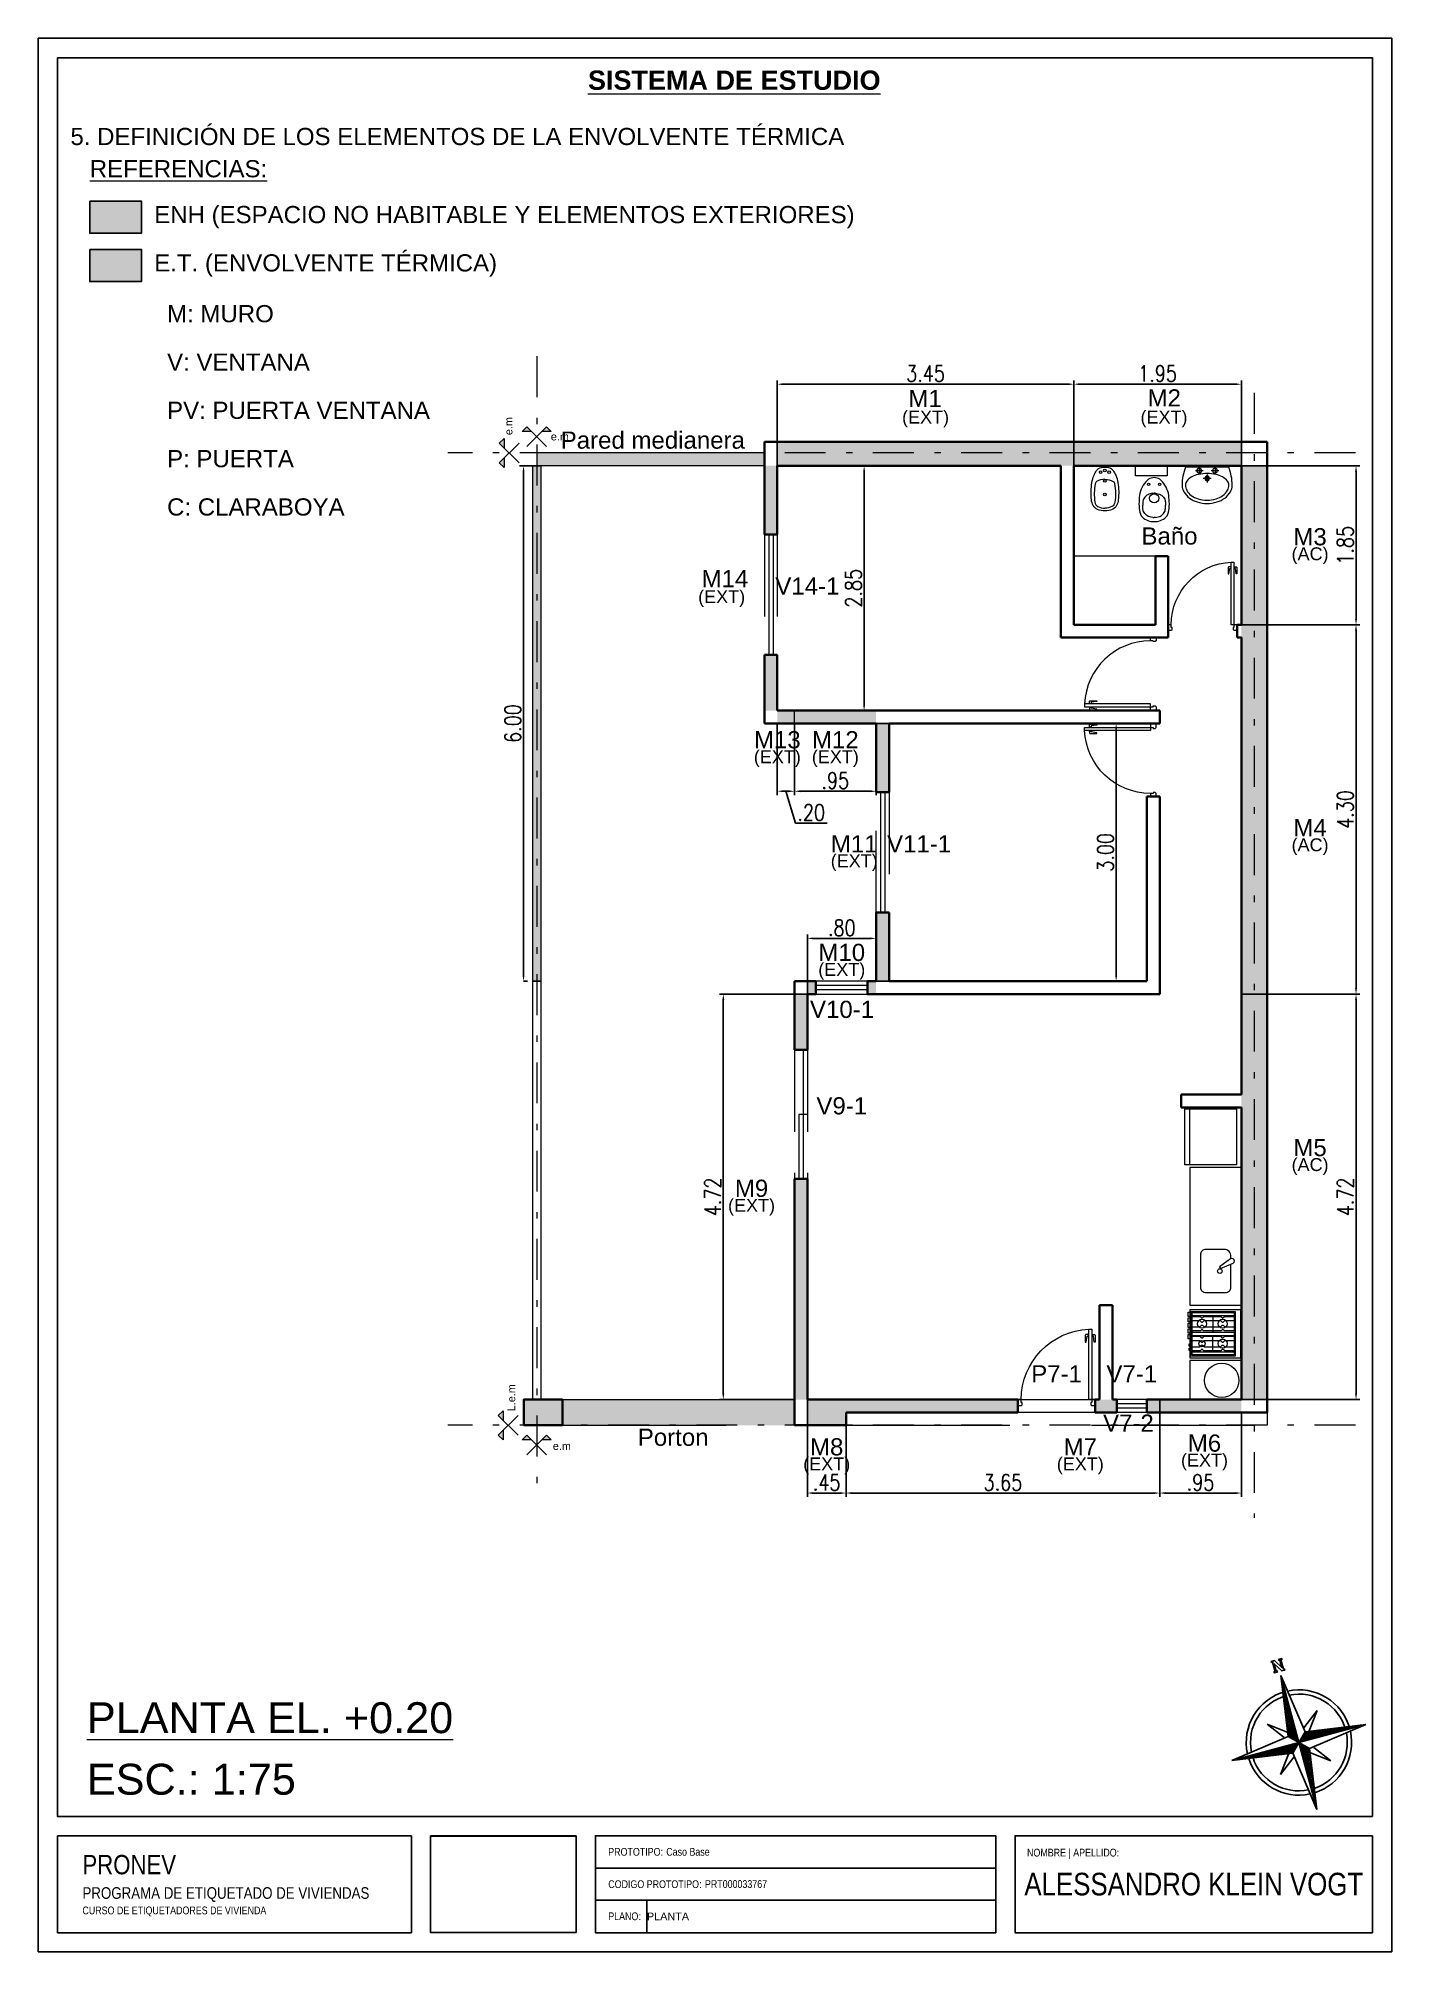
# Model space of a CAD drawing. Header units: millimetres. Extents: x 2761 to 3221, y 1635 to 1962.
# Drawn here: x 2967.78 to 2988.78, y 1862.17 to 1891.87 of the extents above; entities that cross this region are included whole.
import ezdxf
from ezdxf.enums import TextEntityAlignment as Align

# ---------------------------------------------------------------- set-up
doc = ezdxf.new("R2010")
doc.units = ezdxf.units.MM
for name, pattern in [('DASHDOT', [25.4, 12.7, -6.35, 0, -6.35]), ('DASHED', [19.05, 12.7, -6.35]), ('DASHED2', [9.525, 6.35, -3.175])]:
    doc.linetypes.add(name, pattern=pattern)
doc.layers.get('Defpoints').update_dxf_attribs({"lineweight": 5})
for name, color, linetype, lineweight in [('Aberturas', 239, 'Continuous', 18), ('Artefacctos', 249, 'Continuous', 20), ('Cotas', 8, 'Continuous', 15), ('Detalles', 3, 'Continuous', 15), ('Ejes', 3, 'DASHDOT', 13), ('Muros', 6, 'Continuous', 50), ('Muros de la envolvente térmica', 5, 'Continuous', 15), ('Proyecciones', 249, 'DASHED', 0), ('Textos', 3, 'Continuous', 9)]:
    doc.layers.add(name, color=color, linetype=linetype, lineweight=lineweight)
doc.layers.add('Espacios No Habitables', color=7, linetype='Continuous', lineweight=15, true_color=0xb4a7d6)
doc.layers.add('No View', color=70, linetype='Continuous', plot=False)
doc.styles.add('cotas', font='romans.shx', dxfattribs={"width": 0.8})
doc.styles.add('ROMANS', font='romans', dxfattribs={"width": 0.8})
doc.styles.get("Standard").update_dxf_attribs({"font": 'arial.ttf'})
doc.dimstyles.new('Esc 1-75', dxfattribs={"dimtxt": 0.25, "dimasz": 0.09, "dimexe": 0.06, "dimexo": 0, "dimgap": 0.04, "dimtad": 1, "dimlfac": 0.75, "dimzin": 4, "dimdsep": 46, "dimtxsty": 'cotas', "dimcen": 2.5, "dimclrd": 7, "dimclre": 7, "dimclrt": 256, "dimaunit": 1, "dimadec": 0, "dimazin": 0, "dimtfac": 1, "dimtmove": 1, "dimatfit": 3, "dimfxl": 0.06, "dimarcsym": 0})
picture_1 = doc.add_image_def('image1.png', size_in_pixel=(356, 237))

msp = doc.modelspace()

# ---------------------------------------------------------------- texts
at = {"lineweight": 0, "insert": (2977.227, 1862.72), "char_height": 0.1202, "attachment_point": 4, "line_spacing_factor": 0.999934}
msp.add_mtext('{\\C7;PLANTA}', dxfattribs=at)
at = {"layer": 'Textos', "color": 7, "lineweight": 20}
for s, height, p in [('M1', 0.2667, (2981.542, 1886.147)), ('M2', 0.2667, (2985.254, 1886.156)), ('(EXT)', 0.2, (2981.55, 1885.892)), ('(EXT)', 0.2, (2985.25, 1885.892)), ('Pared medianera', 0.26666, (2977.318, 1885.501)), ('M3', 0.2667, (2987.516, 1884.001)), ('(AC)', 0.2, (2987.516, 1883.77)), ('M14', 0.2667, (2978.437, 1883.35)), ('(EXT)', 0.2, (2978.386, 1883.104)), ('V14-1', 0.2667, (2979.716, 1883.235)), ('M13', 0.2667, (2979.25, 1880.85)), ('M12', 0.2667, (2980.15, 1880.85)), ('(EXT)', 0.2, (2979.25, 1880.619)), ('(EXT)', 0.2, (2980.15, 1880.619)), ('M4', 0.2667, (2987.516, 1879.484)), ('M11', 0.2667, (2980.443, 1879.235)), ('V11-1', 0.2667, (2981.45, 1879.235)), ('(AC)', 0.2, (2987.516, 1879.253)), ('(EXT)', 0.2, (2980.443, 1879.004)), ('M10', 0.2667, (2980.25, 1877.549)), ('(EXT)', 0.2, (2980.25, 1877.318)), ('V10-1', 0.2667, (2980.254, 1876.665)), ('V9-1', 0.2667, (2980.25, 1875.168)), ('M5', 0.2667, (2987.516, 1874.52)), ('(AC)', 0.2, (2987.516, 1874.289)), ('M9', 0.2667, (2978.85, 1873.888)), ('(EXT)', 0.2, (2978.85, 1873.657)), ('P7-1', 0.2667, (2983.583, 1871.008)), ('V7-1', 0.2667, (2984.75, 1871.008)), ('V7-2', 0.2667, (2984.698, 1870.243)), ('Porton', 0.2667, (2977.634, 1870.024)), ('M8', 0.2667, (2980.016, 1869.875)), ('M7', 0.2667, (2983.951, 1869.875)), ('(EXT)', 0.2, (2985.878, 1869.702)), ('M6', 0.2667, (2985.878, 1869.933)), ('(EXT)', 0.2, (2980.016, 1869.644)), ('(EXT)', 0.2, (2983.951, 1869.644))]:
    msp.add_text(s, height=height, dxfattribs=at).set_placement(p, align=Align.CENTER)
at = {"layer": 'Textos', "color": 9, "true_color": 0xc7c8ca}
for s, p in [('e.m', (2975.14, 1885.712)), ('L.e.m', (2975.183, 1870.561))]:
    msp.add_text(s, height=0.12, rotation=90, dxfattribs=at).set_placement(p)
for p in [(2975.736, 1885.629), (2975.767, 1869.961)]:
    msp.add_text('e.m', height=0.12, dxfattribs=at).set_placement(p)
at = {"layer": 'Textos', "color": 7, "lineweight": 20}
msp.add_text('Baño', height=0.2667, dxfattribs=at).set_placement((2984.9, 1884.013))
at = {"layer": 'Textos', "color": 7}
for s, insert, char_height, width, attachment_point in [('{\\fArial|b1|i0|c0|p34;\\LSISTEMA DE ESTUDIO}', (2978.582, 1891.219), 0.3, 13.77599, 5), ('5. DEFINICIÓN DE LOS ELEMENTOS DE LA ENVOLVENTE TÉRMICA', (2968.282, 1890.345), 0.2667, 13.77599, 4), ('{\\LREFERENCIAS:}', (2968.582, 1889.845), 0.2667, 13.77599, 4), ('ENH (ESPACIO NO HABITABLE Y ELEMENTOS EXTERIORES)', (2969.582, 1889.095), 0.2667, 13.77599, 4), ('E.T. (ENVOLVENTE TÉRMICA)', (2969.582, 1888.345), 0.2667, 13.77599, 4), ('M: MURO', (2969.782, 1887.595), 0.2667, 13.77599, 4), ('V: VENTANA', (2969.782, 1886.845), 0.2667, 13.77599, 4), ('PV: PUERTA VENTANA', (2969.782, 1886.095), 0.2667, 13.77599, 4), ('P: PUERTA', (2969.782, 1885.345), 0.2667, 13.77599, 4), ('C: CLARABOYA', (2969.782, 1884.595), 0.2667, 13.77599, 4), ('{\\LPLANTA EL. +0.20}', (2968.537, 1866.044), 0.48, 9.84104, 1), ('ESC.: 1:75', (2968.537, 1865.089), 0.48, 9.84104, 1)]:
    msp.add_mtext(s, dxfattribs=dict(at, insert=insert, char_height=char_height, width=width, attachment_point=attachment_point))

# ---------------------------------------------------------------- blocks, each defined once
blk = doc.blocks.new('Rotulo-PRONEV')
at = {"ltscale": 4}
for p, q in [((14.857, 1.299), (8.644, 1.299)), ((14.857, 0.801), (8.644, 0.801))]:
    blk.add_line(p, q, dxfattribs=at)
for points in [[(20.701, 2.099), (0.299, 2.099), (0.299, 29.398), (20.701, 29.398)], [(0.299, 1.797), (5.789, 1.797), (5.789, 0.294), (0.299, 0.294)], [(14.857, 0.296), (8.644, 0.296), (8.644, 1.8), (14.857, 1.8)], [(20.701, 1.8), (15.156, 1.8), (15.156, 0.296), (20.701, 0.296)]]:
    blk.add_lwpolyline(points, close=True, dxfattribs=at)
at = {"layer": 'No View'}
blk.add_line((9.444, 0.801), (9.444, 0.296), dxfattribs=at)
for points in [[(0, 0), (21, 0), (21, 29.7), (0, 29.7)], [(6.088, 1.793), (8.345, 1.793), (8.345, 0.298), (6.088, 0.298)]]:
    blk.add_lwpolyline(points, close=True, dxfattribs=at)
at = {"lineweight": 0, "insert": (0.685, 1.503), "char_height": 0.1803, "width": 5.63699, "attachment_point": 1, "line_spacing_factor": 0.999934}
blk.add_mtext('{\\fArial Narrow|b0|i0|c0|p34;\\H1.66667x;PRONEV\\P\\H0.6x;PROGRAMA DE ETIQUETADO DE VIVIENDAS \\P\\H0.66667x;CURSO DE ETIQUETADORES DE VIVIENDA}', dxfattribs=at)
at = {"lineweight": 0, "line_spacing_factor": 0.999934}
for s, insert, char_height, attachment_point in [('{\\fArial Narrow|b0|i0|c0|p34;PROTOTIPO:}', (8.844, 1.55), 0.1202, 4), ('{\\fArial Narrow|b0|i0|c0|p34;Caso Base}', (9.744, 1.55), 0.1202, 4), ('{\\fArial Narrow|b0|i0|c0|p34;NOMBRE | APELLIDO:}', (15.342, 1.599), 0.1202, 1), ('{\\fArial Narrow|b0|i0|c0|p34;ALESSANDRO KLEIN VOGT}', (17.929, 1.048), 0.35, 5), ('{\\fArial Narrow|b0|i0|c0|p34;CODIGO PROTOTIPO}:', (8.844, 1.048), 0.1202, 4), ('{\\fArial Narrow|b0|i0|c0|p34;PRT000033767}', (10.344, 1.05), 0.1202, 4), ('{\\fArial Narrow|b0|i0|c0|p34;PLANO}:', (8.844, 0.55), 0.1202, 4)]:
    blk.add_mtext(s, dxfattribs=dict(at, insert=insert, char_height=char_height, attachment_point=attachment_point))
image = blk.add_image(picture_1, insert=(6.088, 0.298), size_in_units=(2.257, 1.502))
image.dxf.flags = 7
blk = doc.blocks.new('*X5')
at = {"color": 0, "linetype": 'ByBlock'}
for p, q in [((-217.53, 160.5), (-217.53, 160.5)), ((-217.52, 160.498), (-217.52, 160.5)), ((-217.51, 160.497), (-217.51, 160.5)), ((-217.5, 160.496), (-217.5, 160.5)), ((-217.49, 160.494), (-217.49, 160.5)), ((-217.48, 160.493), (-217.48, 160.5)), ((-217.47, 160.491), (-217.47, 160.5)), ((-217.46, 160.49), (-217.46, 160.5)), ((-217.45, 160.488), (-217.45, 160.5)), ((-217.44, 160.487), (-217.44, 160.5)), ((-217.43, 160.486), (-217.43, 160.5)), ((-217.42, 160.484), (-217.42, 160.5)), ((-217.41, 160.483), (-217.41, 160.5)), ((-217.4, 160.481), (-217.4, 160.5)), ((-217.39, 160.48), (-217.39, 160.5)), ((-217.38, 160.478), (-217.38, 160.5)), ((-217.37, 160.477), (-217.37, 160.5)), ((-217.36, 160.476), (-217.36, 160.5)), ((-217.35, 160.474), (-217.35, 160.5)), ((-217.34, 160.473), (-217.34, 160.5)), ((-217.33, 160.471), (-217.33, 160.5)), ((-217.32, 160.47), (-217.32, 160.5)), ((-217.31, 160.468), (-217.31, 160.5)), ((-217.3, 160.467), (-217.3, 160.5)), ((-217.29, 160.466), (-217.29, 160.5)), ((-217.28, 160.464), (-217.28, 160.5)), ((-217.27, 160.463), (-217.27, 160.5)), ((-217.26, 160.461), (-217.26, 160.5)), ((-217.25, 160.46), (-217.25, 160.5)), ((-217.24, 160.458), (-217.24, 160.5)), ((-217.23, 160.457), (-217.23, 160.5)), ((-217.22, 160.456), (-217.22, 160.5)), ((-217.21, 160.454), (-217.21, 160.5)), ((-217.2, 160.453), (-217.2, 160.5)), ((-217.19, 160.451), (-217.19, 160.5)), ((-217.18, 160.45), (-217.18, 160.5)), ((-217.17, 160.448), (-217.17, 160.5)), ((-217.16, 160.447), (-217.16, 160.5)), ((-217.15, 160.446), (-217.15, 160.5)), ((-217.14, 160.444), (-217.14, 160.5)), ((-217.13, 160.443), (-217.13, 160.5)), ((-217.12, 160.441), (-217.12, 160.5)), ((-217.11, 160.44), (-217.11, 160.5)), ((-217.1, 160.438), (-217.1, 160.5)), ((-217.09, 160.441), (-217.09, 160.5)), ((-217.08, 160.451), (-217.08, 160.5)), ((-217.07, 160.461), (-217.07, 160.5)), ((-217.06, 160.471), (-217.06, 160.5)), ((-217.05, 160.481), (-217.05, 160.5)), ((-217.04, 160.491), (-217.04, 160.5))]:
    blk.add_line(p, q, dxfattribs=at)
blk = doc.blocks.new('Sbpln014')
at = {"color": 0, "linetype": 'ByBlock'}
for p, q in [((-0.156, 0.156), (0, 1.25)), ((0, 1.25), (0.156, 0.156)), ((0, 1.25), (0, 0)), ((-0.234, 0.156), (-0.469, 0.469)), ((-0.469, 0.469), (-0.156, 0.234)), ((0.156, 0.234), (0.469, 0.469)), ((0.469, 0.469), (0.234, 0.156)), ((-1.25, 0), (-0.156, 0.156)), ((-0.156, -0.156), (-1.25, 0)), ((0, 0), (-1.25, 0)), ((-0.156, 0.156), (0, 0)), ((-0.156, -0.156), (0, 0)), ((0, 0), (0.156, 0.156)), ((0, 0), (0.156, -0.156)), ((0, 0), (0, -1.25)), ((1.25, 0), (0, 0)), ((0.156, 0.156), (1.25, 0)), ((-0.469, -0.469), (-0.234, -0.156)), ((-0.156, -0.234), (-0.469, -0.469)), ((0, -1.25), (-0.156, -0.156)), ((0.156, -0.156), (0, -1.25)), ((1.25, 0), (0.156, -0.156)), ((0.469, -0.469), (0.156, -0.234)), ((0.234, -0.156), (0.469, -0.469))]:
    blk.add_line(p, q, dxfattribs=at)
blk.add_lwpolyline([(1.348, 0.064), (1.348, 0.044), (1.328, 0.044), (1.328, 0.103), (1.348, 0.103), (1.348, 0.083), (1.523, 0.083), (1.523, 0.103), (1.543, 0.103), (1.543, 0.044), (1.387, -0.053), (1.523, -0.053), (1.523, -0.034), (1.543, -0.034), (1.543, -0.092), (1.523, -0.092), (1.523, -0.073), (1.348, -0.073), (1.348, -0.092), (1.328, -0.092), (1.328, -0.034), (1.484, 0.064), (1.348, 0.064)], dxfattribs=at)
for radius, start, end in [(0.95, 92.5891, 177.4109), (0.873, 93.5464, 176.4536), (0.95, 0, 87.4109), (0.873, 0, 86.4536), (0.95, 182.5891, 267.4109), (0.873, 183.5464, 266.4536), (0.95, 270, 357.4109), (0.873, 270, 356.4536)]:
    blk.add_arc((0, 0), radius, start, end, dxfattribs=at)
for p, xscale, yscale, zscale, rotation in [((-401.25, -542.578), 2.499999999999996, 2.499999999999996, 2.499999999999996, 270), ((-542.578, 401.25), 2.5, 2.5, 2.5, 180), ((401.25, 542.578), 2.5, 2.5, 2.5, 90)]:
    blk.add_blockref('*X5', p, dxfattribs=dict(at, xscale=xscale, yscale=yscale, zscale=zscale, rotation=rotation))
at = {"color": 0, "linetype": 'ByBlock', "xscale": 2.5, "yscale": 2.5, "zscale": 2.5}
blk.add_blockref('*X5', (542.578, -401.25), dxfattribs=at)
blk = doc.blocks.new('Bidet')
at = {"color": 0, "linetype": 'ByBlock'}
blk.add_lwpolyline([(0.097, 0.628, -0.262722), (0.176, 0.5, -0.061431), (0.171, 0.274, -0.073837), (0.143, 0.178, -0.02136), (0.11, 0.116, -0.217458), (0.046, 0.075, -0.067695), (0, 0.071, -0.067639), (-0.045, 0.075, -0.190009), (-0.109, 0.116, -0.02136), (-0.143, 0.178, -0.069685), (-0.171, 0.274, -0.061431), (-0.176, 0.5, -0.262722), (-0.097, 0.628, -0.09682), (0, 0.645, -0.096471), (0.097, 0.628)], format="xyb", close=True, dxfattribs=at)
for points in [[(-0.127, 0.29, -0.084724), (-0.132, 0.53, -0.252864), (-0.091, 0.589, -0.103412), (0, 0.612, -0.103412)], [(0.127, 0.29, 0.084724), (0.132, 0.53, 0.252864), (0.091, 0.589, 0.103412), (0.001, 0.612, 0.103412)], [(0, 0.231, -0.087783), (-0.109, 0.258, -0.148188), (-0.127, 0.29, -0.09678)], [(0.001, 0.231, 0.087783), (0.109, 0.258, 0.148188), (0.127, 0.29, 0.09678)]]:
    blk.add_lwpolyline(points, format="xyb", dxfattribs=at)
for centre, radius in [((0, 0.431), 0.0166), ((0, 0.253), 0.0171), ((-0.056, 0.137), 0.0166), ((0, 0.116), 0.0166), ((0.056, 0.137), 0.0166)]:
    blk.add_circle(centre, radius, dxfattribs=at)
blk = doc.blocks.new('Inodoro')
at = {"color": 0, "linetype": 'ByBlock'}
blk.add_lwpolyline([(0, 0.585, 0.193023), (-0.137, 0.535, 0.145572), (-0.172, 0.456, 0.077711), (-0.165, 0.255, 0.087544), (-0.125, 0.161, 0.055228), (-0.065, 0.091, 0.090627), (0, 0.072, 0.091051), (0.065, 0.091, 0.055228), (0.126, 0.161, 0.087544), (0.165, 0.255, 0.077711), (0.172, 0.456, 0.145572), (0.137, 0.535, 0.193023), (0, 0.585, 61.25604)], format="xyb", close=True, dxfattribs=at)
for points in [[(-0.015, 0.536), (-0.033, 0.535, 0.028747), (-0.061, 0.527, 0.052421), (-0.075, 0.521, 0.050041), (-0.092, 0.508, 0.040538), (-0.109, 0.49, 0.036304), (-0.125, 0.468, 0.08346), (-0.129, 0.457, 0.024812), (-0.13, 0.446, 0.009631), (-0.132, 0.42, 0.014344), (-0.133, 0.411, 0.009208), (-0.132, 0.396)], [(0.015, 0.536), (0.033, 0.535, -0.028747), (0.061, 0.527, -0.052421), (0.075, 0.521, -0.050041), (0.092, 0.508, -0.040538), (0.109, 0.49, -0.036304), (0.124, 0.468, -0.08346), (0.129, 0.457, -0.024812), (0.13, 0.446, -0.009631), (0.132, 0.42, -0.014344), (0.132, 0.411, -0.009208), (0.132, 0.396)], [(-0.015, 0.256), (-0.033, 0.258, -0.028747), (-0.061, 0.265, -0.052421), (-0.075, 0.272, -0.050041), (-0.092, 0.284, -0.040538), (-0.109, 0.303, -0.036304), (-0.125, 0.325, -0.08346), (-0.129, 0.336, -0.024812), (-0.13, 0.346, -0.009631), (-0.132, 0.373, -0.014344), (-0.133, 0.382, -0.009208), (-0.132, 0.396)], [(0.015, 0.256), (0.033, 0.258, 0.028747), (0.061, 0.265, 0.052421), (0.075, 0.272, 0.050041), (0.092, 0.284, 0.040538), (0.109, 0.303, 0.036304), (0.124, 0.325, 0.08346), (0.129, 0.336, 0.024812), (0.13, 0.346, 0.009631), (0.132, 0.373, 0.014344), (0.132, 0.382, 0.009208), (0.132, 0.396)]]:
    blk.add_lwpolyline(points, format="xyb", dxfattribs=at)
for points in [[(-0.015, 0.536), (0, 0.536)], [(0.015, 0.536), (0, 0.536)], [(-0.015, 0.256), (0, 0.256)], [(0.015, 0.256), (0, 0.256)]]:
    blk.add_lwpolyline(points, dxfattribs=at)
for centre, radius in [((0, 0.314), 0.0535), ((-0.064, 0.152), 0.0141), ((0.064, 0.152), 0.0141)]:
    blk.add_circle(centre, radius, dxfattribs=at)
at = {"color": 0, "linetype": 'ByBlock', "style": 'ROMANS', "flags": 1}
blk.add_attdef('NOMENCLATURA', text='', height=0.08, dxfattribs=at).set_placement((0.017, 0.438), align=Align.MIDDLE)
blk = doc.blocks.new('Lav1')
at = {"color": 0, "linetype": 'ByBlock'}
for p, q in [((-0.098, 0.005), (-0.098, -0.092)), ((0.098, 0.005), (0.098, -0.092)), ((-0.146, -0.044), (-0.049, -0.044)), ((-0.048, -0.14), (0.048, -0.14)), ((0, -0.092), (0, -0.189)), ((0.049, -0.044), (0.146, -0.044))]:
    blk.add_line(p, q, dxfattribs=at)
for points in [[(0.268, 0, -0.093113), (0.31, -0.225, -0.130379), (0.288, -0.307, -0.106492), (0.219, -0.384, -0.084146), (0.123, -0.432, -0.073141), (0, -0.45, -0.073141), (-0.123, -0.432, -0.084146), (-0.219, -0.384, -0.106492), (-0.288, -0.307, -0.130379), (-0.31, -0.225, -0.093113), (-0.268, 0)], [(-0.27, -0.225, -0.165741), (-0.253, -0.175, -0.105633), (-0.191, -0.122, -0.068595), (-0.109, -0.092, -0.054776), (0, -0.08, -0.054776), (0.109, -0.092, -0.068595), (0.191, -0.122, -0.105633), (0.253, -0.175, -0.165741), (0.27, -0.225, -0.130379), (0.253, -0.287, -0.106492), (0.196, -0.352, -0.084146), (0.111, -0.394, -0.073141), (0, -0.41, -0.073141), (-0.111, -0.394, -0.084146), (-0.196, -0.352, -0.106492), (-0.253, -0.287, -0.130379)]]:
    blk.add_lwpolyline(points, format="xyb", close=True, dxfattribs=at)
for centre, radius in [((-0.098, -0.044), 0.03), ((0, -0.14), 0.028), ((0, -0.14), 0.014), ((0.098, -0.044), 0.03)]:
    blk.add_circle(centre, radius, dxfattribs=at)
blk = doc.blocks.new('P82i')
at = {"color": 0, "linetype": 'ByBlock'}
for points in [[(0.036, 0.828), (0.011, 0.828, 0.414214), (0.001, 0.818), (0.001, 0.738), (0.011, 0.738), (0.021, 0.808), (0.036, 0.808)], [(0.081, 0.828), (0.106, 0.828, -0.414214), (0.116, 0.818), (0.116, 0.738), (0.106, 0.738), (0.096, 0.808), (0.081, 0.808)]]:
    blk.add_lwpolyline(points, format="xyb", dxfattribs=at)
for points in [[(0.041, 0.798), (0.036, 0.798), (0.036, 0.838), (0.041, 0.838)], [(0.076, 0.838), (0.081, 0.838), (0.081, 0.798), (0.076, 0.798)]]:
    blk.add_lwpolyline(points, dxfattribs=at)
for points in [[(0.076, 0.89), (0.041, 0.89), (0.041, 0.07), (0.076, 0.07)], [(0, 0.07), (0.041, 0.07), (0.041, 0.035), (0.051, 0.035), (0.051, 0.01), (0.041, 0), (0, 0)], [(0.9, 0), (0.861, 0), (0.851, 0.01), (0.851, 0.035), (0.861, 0.035), (0.861, 0.07), (0.9, 0.07)]]:
    blk.add_lwpolyline(points, close=True, dxfattribs=at)
blk.add_arc((0.041, 0.07), 0.82, 360, 87.5537, dxfattribs=at)
blk = doc.blocks.new('*D209')
at = {"layer": 'Cotas', "color": 7, "lineweight": -2, "transparency": 16777216}
for p, q in [((2986.45, 1885.235), (2988.289, 1885.235)), ((2988.229, 1885.145), (2988.229, 1882.858)), ((2986.45, 1882.768), (2988.289, 1882.768))]:
    blk.add_line(p, q, dxfattribs=at)
at = {"layer": 'Cotas', "color": 7, "transparency": 16777216}
for points in [[(2988.214, 1885.145), (2988.244, 1885.145), (2988.229, 1885.235)], [(2988.214, 1882.858), (2988.244, 1882.858), (2988.229, 1882.768)]]:
    blk.add_solid(points, dxfattribs=at)
at = {"layer": 'Defpoints', "color": 0, "transparency": 16777216}
for p in [(2986.45, 1885.235), (2986.45, 1882.768), (2988.229, 1882.768)]:
    blk.add_point(p, dxfattribs=at)
at = {"layer": 'Cotas', "transparency": 16777216, "insert": (2988.064, 1884.001), "char_height": 0.25, "attachment_point": 5, "rotation": 90, "style": 'cotas'}
blk.add_mtext('1.85', dxfattribs=at)
blk = doc.blocks.new('*D210')
at = {"layer": 'Cotas', "color": 7, "lineweight": -2, "transparency": 16777216}
for p, q in [((2986.45, 1882.768), (2988.289, 1882.768)), ((2988.229, 1882.678), (2988.229, 1877.125)), ((2986.45, 1877.035), (2988.289, 1877.035))]:
    blk.add_line(p, q, dxfattribs=at)
at = {"layer": 'Cotas', "color": 7, "transparency": 16777216}
for points in [[(2988.214, 1882.678), (2988.244, 1882.678), (2988.229, 1882.768)], [(2988.214, 1877.125), (2988.244, 1877.125), (2988.229, 1877.035)]]:
    blk.add_solid(points, dxfattribs=at)
at = {"layer": 'Defpoints', "color": 0, "transparency": 16777216}
for p in [(2986.45, 1882.768), (2986.45, 1877.035), (2988.229, 1877.035)]:
    blk.add_point(p, dxfattribs=at)
at = {"layer": 'Cotas', "transparency": 16777216, "insert": (2988.064, 1879.901), "char_height": 0.25, "attachment_point": 5, "rotation": 90, "style": 'cotas'}
blk.add_mtext('4.30', dxfattribs=at)
blk = doc.blocks.new('*D211')
at = {"layer": 'Cotas', "color": 7, "lineweight": -2, "transparency": 16777216}
for p, q in [((2986.45, 1877.035), (2988.289, 1877.035)), ((2988.229, 1876.945), (2988.229, 1870.832)), ((2986.45, 1870.742), (2988.289, 1870.742))]:
    blk.add_line(p, q, dxfattribs=at)
at = {"layer": 'Cotas', "color": 7, "transparency": 16777216}
for points in [[(2988.214, 1876.945), (2988.244, 1876.945), (2988.229, 1877.035)], [(2988.214, 1870.832), (2988.244, 1870.832), (2988.229, 1870.742)]]:
    blk.add_solid(points, dxfattribs=at)
at = {"layer": 'Defpoints', "color": 0, "transparency": 16777216}
for p in [(2986.45, 1877.035), (2986.45, 1870.742), (2988.229, 1870.742)]:
    blk.add_point(p, dxfattribs=at)
at = {"layer": 'Cotas', "transparency": 16777216, "insert": (2988.064, 1873.888), "char_height": 0.25, "attachment_point": 5, "rotation": 90, "style": 'cotas'}
blk.add_mtext('4.72', dxfattribs=at)
blk = doc.blocks.new('*D203')
at = {"layer": 'Cotas', "color": 7, "lineweight": -2, "transparency": 16777216}
for p, q in [((2985.183, 1870.542), (2985.183, 1869.231)), ((2986.45, 1870.542), (2986.45, 1869.231)), ((2986.36, 1869.291), (2985.273, 1869.291))]:
    blk.add_line(p, q, dxfattribs=at)
at = {"layer": 'Cotas', "color": 7, "transparency": 16777216}
for points in [[(2985.273, 1869.306), (2985.273, 1869.276), (2985.183, 1869.291)], [(2986.36, 1869.306), (2986.36, 1869.276), (2986.45, 1869.291)]]:
    blk.add_solid(points, dxfattribs=at)
at = {"layer": 'Defpoints', "color": 0, "transparency": 16777216}
for p in [(2985.183, 1870.542), (2986.45, 1870.542), (2985.183, 1869.291)]:
    blk.add_point(p, dxfattribs=at)
at = {"layer": 'Cotas', "transparency": 16777216, "insert": (2985.816, 1869.456), "char_height": 0.25, "attachment_point": 5, "style": 'cotas'}
blk.add_mtext('.95', dxfattribs=at)
blk = doc.blocks.new('*D204')
at = {"layer": 'Cotas', "color": 7, "lineweight": -2, "transparency": 16777216}
for p, q in [((2980.316, 1870.542), (2980.316, 1869.231)), ((2985.183, 1870.542), (2985.183, 1869.231)), ((2980.406, 1869.291), (2985.093, 1869.291))]:
    blk.add_line(p, q, dxfattribs=at)
at = {"layer": 'Cotas', "color": 7, "transparency": 16777216}
for points in [[(2980.406, 1869.306), (2980.406, 1869.276), (2980.316, 1869.291)], [(2985.093, 1869.306), (2985.093, 1869.276), (2985.183, 1869.291)]]:
    blk.add_solid(points, dxfattribs=at)
at = {"layer": 'Defpoints', "color": 0, "transparency": 16777216}
for p in [(2980.316, 1870.542), (2985.183, 1870.542), (2985.183, 1869.291)]:
    blk.add_point(p, dxfattribs=at)
at = {"layer": 'Cotas', "transparency": 16777216, "insert": (2982.75, 1869.456), "char_height": 0.25, "attachment_point": 5, "style": 'cotas'}
blk.add_mtext('3.65', dxfattribs=at)
blk = doc.blocks.new('*D205')
at = {"layer": 'Cotas', "color": 7, "lineweight": -2, "transparency": 16777216}
for p, q in [((2979.716, 1870.742), (2979.716, 1869.231)), ((2980.316, 1870.342), (2980.316, 1869.231)), ((2980.226, 1869.291), (2979.806, 1869.291))]:
    blk.add_line(p, q, dxfattribs=at)
at = {"layer": 'Cotas', "color": 7, "transparency": 16777216}
for points in [[(2979.806, 1869.306), (2979.806, 1869.276), (2979.716, 1869.291)], [(2980.226, 1869.306), (2980.226, 1869.276), (2980.316, 1869.291)]]:
    blk.add_solid(points, dxfattribs=at)
at = {"layer": 'Defpoints', "color": 0, "transparency": 16777216}
for p in [(2979.716, 1870.742), (2980.316, 1870.342), (2979.716, 1869.291)]:
    blk.add_point(p, dxfattribs=at)
at = {"layer": 'Cotas', "transparency": 16777216, "insert": (2980.016, 1869.456), "char_height": 0.25, "attachment_point": 5, "style": 'cotas'}
blk.add_mtext('.45', dxfattribs=at)
blk = doc.blocks.new('*D206')
at = {"layer": 'Cotas', "color": 7, "lineweight": -2, "transparency": 16777216}
for p, q in [((2979.716, 1877.035), (2978.352, 1877.035)), ((2978.412, 1870.832), (2978.412, 1876.945)), ((2979.516, 1870.742), (2978.352, 1870.742))]:
    blk.add_line(p, q, dxfattribs=at)
at = {"layer": 'Cotas', "color": 7, "transparency": 16777216}
for points in [[(2978.397, 1876.945), (2978.427, 1876.945), (2978.412, 1877.035)], [(2978.397, 1870.832), (2978.427, 1870.832), (2978.412, 1870.742)]]:
    blk.add_solid(points, dxfattribs=at)
at = {"layer": 'Defpoints', "color": 0, "transparency": 16777216}
for p in [(2978.412, 1877.035), (2979.716, 1877.035), (2979.516, 1870.742)]:
    blk.add_point(p, dxfattribs=at)
at = {"layer": 'Cotas', "transparency": 16777216, "insert": (2978.247, 1873.888), "char_height": 0.25, "attachment_point": 5, "rotation": 90, "style": 'cotas'}
blk.add_mtext('4.72', dxfattribs=at)
blk = doc.blocks.new('*D207')
at = {"layer": 'Cotas', "color": 7, "lineweight": -2, "transparency": 16777216}
for p, q in [((2979.716, 1877.035), (2979.716, 1877.96)), ((2980.783, 1877.235), (2980.783, 1877.96)), ((2980.693, 1877.9), (2979.806, 1877.9))]:
    blk.add_line(p, q, dxfattribs=at)
at = {"layer": 'Cotas', "color": 7, "transparency": 16777216}
for points in [[(2979.806, 1877.915), (2979.806, 1877.885), (2979.716, 1877.9)], [(2980.693, 1877.915), (2980.693, 1877.885), (2980.783, 1877.9)]]:
    blk.add_solid(points, dxfattribs=at)
at = {"layer": 'Defpoints', "color": 0, "transparency": 16777216}
for p in [(2979.716, 1877.9), (2980.783, 1877.235), (2979.716, 1877.035)]:
    blk.add_point(p, dxfattribs=at)
at = {"layer": 'Cotas', "transparency": 16777216, "insert": (2980.25, 1878.065), "char_height": 0.25, "attachment_point": 5, "style": 'cotas'}
blk.add_mtext('.80', dxfattribs=at)
blk = doc.blocks.new('*D208')
at = {"layer": 'Cotas', "color": 7, "lineweight": -2, "transparency": 16777216}
for p, q in [((2980.783, 1881.235), (2984.567, 1881.235)), ((2984.507, 1877.325), (2984.507, 1881.145)), ((2980.783, 1877.235), (2984.567, 1877.235))]:
    blk.add_line(p, q, dxfattribs=at)
at = {"layer": 'Cotas', "color": 7, "transparency": 16777216}
for points in [[(2984.492, 1881.145), (2984.522, 1881.145), (2984.507, 1881.235)], [(2984.492, 1877.325), (2984.522, 1877.325), (2984.507, 1877.235)]]:
    blk.add_solid(points, dxfattribs=at)
at = {"layer": 'Defpoints', "color": 0, "transparency": 16777216}
for p in [(2980.783, 1881.235), (2984.507, 1881.235), (2980.783, 1877.235)]:
    blk.add_point(p, dxfattribs=at)
at = {"layer": 'Cotas', "transparency": 16777216, "insert": (2984.342, 1879.235), "char_height": 0.25, "attachment_point": 5, "rotation": 90, "style": 'cotas'}
blk.add_mtext('3.00', dxfattribs=at)
blk = doc.blocks.new('*D212')
at = {"layer": 'Cotas', "color": 7, "lineweight": -2, "transparency": 16777216}
for p, q in [((2979.516, 1881.235), (2979.516, 1880.124)), ((2980.783, 1881.235), (2980.783, 1880.124)), ((2980.693, 1880.184), (2979.606, 1880.184))]:
    blk.add_line(p, q, dxfattribs=at)
at = {"layer": 'Cotas', "color": 7, "transparency": 16777216}
for points in [[(2979.606, 1880.199), (2979.606, 1880.169), (2979.516, 1880.184)], [(2980.693, 1880.199), (2980.693, 1880.169), (2980.783, 1880.184)]]:
    blk.add_solid(points, dxfattribs=at)
at = {"layer": 'Defpoints', "color": 0, "transparency": 16777216}
for p in [(2979.516, 1881.235), (2980.783, 1881.235), (2979.516, 1880.184)]:
    blk.add_point(p, dxfattribs=at)
at = {"layer": 'Cotas', "transparency": 16777216, "insert": (2980.15, 1880.349), "char_height": 0.25, "attachment_point": 5, "style": 'cotas'}
blk.add_mtext('.95', dxfattribs=at)
blk = doc.blocks.new('*D213')
at = {"layer": 'Cotas', "color": 7, "lineweight": -2, "transparency": 16777216}
for p, q in [((2979.25, 1881.235), (2979.25, 1880.124)), ((2979.516, 1881.235), (2979.516, 1880.124)), ((2979.426, 1880.184), (2979.34, 1880.184)), ((2979.383, 1880.184), (2979.532, 1879.689)), ((2979.532, 1879.689), (2980.021, 1879.689))]:
    blk.add_line(p, q, dxfattribs=at)
at = {"layer": 'Cotas', "color": 7, "transparency": 16777216}
for points in [[(2979.34, 1880.199), (2979.34, 1880.169), (2979.25, 1880.184)], [(2979.426, 1880.199), (2979.426, 1880.169), (2979.516, 1880.184)]]:
    blk.add_solid(points, dxfattribs=at)
at = {"layer": 'Defpoints', "color": 0, "transparency": 16777216}
for p in [(2979.25, 1881.235), (2979.516, 1881.235), (2979.25, 1880.184)]:
    blk.add_point(p, dxfattribs=at)
at = {"layer": 'Cotas', "transparency": 16777216, "insert": (2979.776, 1879.854), "char_height": 0.25, "attachment_point": 5, "style": 'cotas'}
blk.add_mtext('.20', dxfattribs=at)
blk = doc.blocks.new('*D214')
at = {"layer": 'Cotas', "color": 7, "lineweight": -2, "transparency": 16777216}
for p, q in [((2979.25, 1885.235), (2980.657, 1885.235)), ((2980.597, 1881.525), (2980.597, 1885.145)), ((2979.25, 1881.435), (2980.657, 1881.435))]:
    blk.add_line(p, q, dxfattribs=at)
at = {"layer": 'Cotas', "color": 7, "transparency": 16777216}
for points in [[(2980.582, 1885.145), (2980.612, 1885.145), (2980.597, 1885.235)], [(2980.582, 1881.525), (2980.612, 1881.525), (2980.597, 1881.435)]]:
    blk.add_solid(points, dxfattribs=at)
at = {"layer": 'Defpoints', "color": 0, "transparency": 16777216}
for p in [(2979.25, 1885.235), (2980.597, 1885.235), (2979.25, 1881.435)]:
    blk.add_point(p, dxfattribs=at)
at = {"layer": 'Cotas', "transparency": 16777216, "insert": (2980.432, 1883.335), "char_height": 0.25, "attachment_point": 5, "rotation": 90, "style": 'cotas'}
blk.add_mtext('2.85', dxfattribs=at)
blk = doc.blocks.new('*D215')
at = {"layer": 'Cotas', "color": 7, "lineweight": -2, "transparency": 16777216}
for p, q in [((2975.45, 1885.235), (2975.252, 1885.235)), ((2975.312, 1885.145), (2975.312, 1877.325)), ((2975.312, 1877.235), (2975.372, 1877.235))]:
    blk.add_line(p, q, dxfattribs=at)
at = {"layer": 'Cotas', "color": 7, "transparency": 16777216}
for points in [[(2975.297, 1885.145), (2975.327, 1885.145), (2975.312, 1885.235)], [(2975.297, 1877.325), (2975.327, 1877.325), (2975.312, 1877.235)]]:
    blk.add_solid(points, dxfattribs=at)
at = {"layer": 'Defpoints', "color": 0, "transparency": 16777216}
for p in [(2975.45, 1885.235), (2975.312, 1877.235), (2975.312, 1877.235)]:
    blk.add_point(p, dxfattribs=at)
at = {"layer": 'Cotas', "transparency": 16777216, "insert": (2975.147, 1881.235), "char_height": 0.25, "attachment_point": 5, "rotation": 90, "style": 'cotas'}
blk.add_mtext('6.00', dxfattribs=at)
blk = doc.blocks.new('*D216')
at = {"layer": 'Cotas', "color": 7, "lineweight": -2, "transparency": 16777216}
for p, q in [((2983.85, 1885.235), (2983.85, 1886.562)), ((2986.45, 1885.235), (2986.45, 1886.562)), ((2983.94, 1886.502), (2986.36, 1886.502))]:
    blk.add_line(p, q, dxfattribs=at)
at = {"layer": 'Cotas', "color": 7, "transparency": 16777216}
for points in [[(2983.94, 1886.517), (2983.94, 1886.487), (2983.85, 1886.502)], [(2986.36, 1886.517), (2986.36, 1886.487), (2986.45, 1886.502)]]:
    blk.add_solid(points, dxfattribs=at)
at = {"layer": 'Defpoints', "color": 0, "transparency": 16777216}
for p in [(2986.45, 1886.502), (2983.85, 1885.235), (2986.45, 1885.235)]:
    blk.add_point(p, dxfattribs=at)
at = {"layer": 'Cotas', "transparency": 16777216, "insert": (2985.15, 1886.667), "char_height": 0.25, "attachment_point": 5, "style": 'cotas'}
blk.add_mtext('1.95', dxfattribs=at)
blk = doc.blocks.new('*D318')
at = {"layer": 'Cotas', "color": 7, "lineweight": -2, "transparency": 16777216}
for p, q in [((2979.25, 1885.235), (2979.25, 1886.562)), ((2983.85, 1885.235), (2983.85, 1886.562)), ((2979.34, 1886.502), (2983.76, 1886.502))]:
    blk.add_line(p, q, dxfattribs=at)
at = {"layer": 'Cotas', "color": 7, "transparency": 16777216}
for points in [[(2979.34, 1886.517), (2979.34, 1886.487), (2979.25, 1886.502)], [(2983.76, 1886.517), (2983.76, 1886.487), (2983.85, 1886.502)]]:
    blk.add_solid(points, dxfattribs=at)
at = {"layer": 'Defpoints', "color": 0, "transparency": 16777216}
for p in [(2983.85, 1886.502), (2979.25, 1885.235), (2983.85, 1885.235)]:
    blk.add_point(p, dxfattribs=at)
at = {"layer": 'Cotas', "transparency": 16777216, "insert": (2981.55, 1886.667), "char_height": 0.25, "attachment_point": 5, "style": 'cotas'}
blk.add_mtext('3.45', dxfattribs=at)

# ---------------------------------------------------------------- dimensions: what is measured, and where the dimension line sits
at = {"layer": 'Cotas', "color": 0}
for base, p1, p2, picture, middle in [((2983.85, 1886.502), (2979.25, 1885.235), (2983.85, 1885.235), '*D318', (2981.55, 1886.667)), ((2986.45, 1886.502), (2983.85, 1885.235), (2986.45, 1885.235), '*D216', (2985.15, 1886.667)), ((2979.25, 1880.184), (2979.516, 1881.235), (2979.25, 1881.235), '*D213', (2979.572, 1879.854)), ((2979.516, 1880.184), (2980.783, 1881.235), (2979.516, 1881.235), '*D212', (2980.15, 1880.349)), ((2979.716, 1877.9), (2980.783, 1877.235), (2979.716, 1877.035), '*D207', (2980.25, 1878.065)), ((2979.716, 1869.291), (2980.316, 1870.342), (2979.716, 1870.742), '*D205', (2980.016, 1869.456)), ((2985.183, 1869.291), (2980.316, 1870.542), (2985.183, 1870.542), '*D204', (2982.75, 1869.456)), ((2985.183, 1869.291), (2986.45, 1870.542), (2985.183, 1870.542), '*D203', (2985.816, 1869.456))]:
    dim = msp.add_linear_dim(base=base, p1=p1, p2=p2, dimstyle='Esc 1-75', dxfattribs=at)
    dim.commit()
    dim.dimension.update_dxf_attribs({"geometry": picture, "text_midpoint": middle})
for base, p1, p2, picture, middle in [((2975.312, 1877.235), (2975.45, 1885.235), (2975.312, 1877.235), '*D215', (2975.147, 1881.235)), ((2980.597, 1885.235), (2979.25, 1881.435), (2979.25, 1885.235), '*D214', (2980.432, 1883.335)), ((2988.229, 1882.768), (2986.45, 1885.235), (2986.45, 1882.768), '*D209', (2988.064, 1884.001)), ((2988.229, 1877.035), (2986.45, 1882.768), (2986.45, 1877.035), '*D210', (2988.064, 1879.901)), ((2984.507, 1881.235), (2980.783, 1877.235), (2980.783, 1881.235), '*D208', (2984.342, 1879.235)), ((2978.412, 1877.035), (2979.516, 1870.742), (2979.716, 1877.035), '*D206', (2978.247, 1873.888)), ((2988.229, 1870.742), (2986.45, 1877.035), (2986.45, 1870.742), '*D211', (2988.064, 1873.888))]:
    dim = msp.add_linear_dim(base=base, p1=p1, p2=p2, angle=90, dimstyle='Esc 1-75', dxfattribs=at)
    dim.commit()
    dim.dimension.update_dxf_attribs({"geometry": picture, "text_midpoint": middle})

# ---------------------------------------------------------------- hatches: boundary and pattern name
at = {"layer": 'Espacios No Habitables', "transparency": 33554559}
h = msp.add_hatch(color=256, dxfattribs=at)
h.dxf.hatch_style = 1
h.paths.add_polyline_path([(2969.382, 1888.845), (2969.382, 1889.345), (2968.582, 1889.345), (2968.582, 1888.845)])
h = msp.add_hatch(color=256, dxfattribs=at)
h.dxf.hatch_style = 1
h.paths.add_polyline_path([(2975.583, 1885.235), (2975.45, 1885.235), (2975.45, 1877.235), (2975.583, 1877.235)])
h.paths.add_polyline_path([(2979.516, 1870.74), (2975.917, 1870.742), (2975.916, 1870.742), (2975.916, 1870.343), (2979.516, 1870.342)])
h.paths.add_polyline_path([(2979.05, 1885.435), (2975.516, 1885.435), (2975.516, 1885.235), (2979.05, 1885.235)])
h.paths.add_polyline_path([(2975.916, 1870.742), (2975.516, 1870.742), (2975.516, 1870.342), (2975.916, 1870.342)])
h.paths.add_polyline_path([(2975.516, 1870.742), (2975.316, 1870.742), (2975.316, 1870.342), (2975.516, 1870.342)])
at = {"layer": 'Muros de la envolvente térmica'}
h = msp.add_hatch(color=256, dxfattribs=at)
h.dxf.hatch_style = 1
h.paths.add_polyline_path([(2968.582, 1888.595), (2968.582, 1888.095), (2969.382, 1888.095), (2969.382, 1888.595)])
at = {"layer": 'Muros de la envolvente térmica', "lineweight": 20}
h = msp.add_hatch(color=256, dxfattribs=at)
h.dxf.hatch_style = 1
h.paths.add_polyline_path([(2979.25, 1885.235), (2979.05, 1885.235), (2979.05, 1884.168), (2979.25, 1884.168)])
h.paths.add_polyline_path([(2986.45, 1885.607), (2979.25, 1885.607), (2979.25, 1885.235), (2983.65, 1885.235), (2983.85, 1885.235), (2986.45, 1885.235)])
h.paths.add_polyline_path([(2986.85, 1885.235), (2986.45, 1885.235), (2986.45, 1882.768), (2986.45, 1882.568), (2986.45, 1875.475), (2986.45, 1875.275), (2986.45, 1870.742), (2986.85, 1870.742)])
h.paths.add_polyline_path([(2986.45, 1870.742), (2984.983, 1870.742), (2984.983, 1870.542), (2986.45, 1870.542)])
h.paths.add_polyline_path([(2984.516, 1870.742), (2984.45, 1870.742), (2984.25, 1870.742), (2984.183, 1870.742), (2984.183, 1870.542), (2984.516, 1870.542)])
h.paths.add_polyline_path([(2982.983, 1870.742), (2979.716, 1870.742), (2979.716, 1870.342), (2980.316, 1870.342), (2980.316, 1870.542), (2982.983, 1870.542)])
h.paths.add_polyline_path([(2979.716, 1874.168), (2979.516, 1874.168), (2979.516, 1870.742), (2979.716, 1870.742)])
h.paths.add_polyline_path([(2979.716, 1877.035), (2979.516, 1877.035), (2979.516, 1876.168), (2979.716, 1876.168)])
h.paths.add_polyline_path([(2979.85, 1877.235), (2979.716, 1877.235), (2979.716, 1877.035), (2979.85, 1877.035)])
h.paths.add_polyline_path([(2980.783, 1877.235), (2980.65, 1877.235), (2980.65, 1877.035), (2980.783, 1877.035)])
h.paths.add_polyline_path([(2980.983, 1878.301), (2980.783, 1878.301), (2980.783, 1877.235), (2980.983, 1877.235)])
h.paths.add_polyline_path([(2980.983, 1881.235), (2980.783, 1881.235), (2980.783, 1880.168), (2980.983, 1880.168)])
h.paths.add_polyline_path([(2980.783, 1881.435), (2979.25, 1881.435), (2979.25, 1881.235), (2980.783, 1881.235)])
h.paths.add_polyline_path([(2979.25, 1882.301), (2979.05, 1882.301), (2979.05, 1881.435), (2979.25, 1881.435)])
at = {"layer": 'Textos', "true_color": 0xc7c8ca}
h = msp.add_hatch(color=9, dxfattribs=at)
h.paths.add_polyline_path([(2974.936, 1885.281), (2975.01, 1885.209), (2975.01, 1885.355)])
h.paths.add_polyline_path([(2974.936, 1885.588), (2975.01, 1885.515), (2975.01, 1885.66)])
h = msp.add_hatch(color=9, dxfattribs=at)
h.paths.add_polyline_path([(2975.363, 1885.841), (2975.291, 1885.768), (2975.436, 1885.768)])
h.paths.add_polyline_path([(2975.67, 1885.841), (2975.597, 1885.768), (2975.741, 1885.768)])
h = msp.add_hatch(color=9, dxfattribs=at)
h.paths.add_polyline_path([(2974.921, 1870.188), (2974.994, 1870.116), (2974.994, 1870.262)])
h.paths.add_polyline_path([(2974.921, 1870.495), (2974.994, 1870.422), (2974.994, 1870.567)])
h = msp.add_hatch(color=9, dxfattribs=at)
h.paths.add_polyline_path([(2975.363, 1870.191), (2975.291, 1870.118), (2975.436, 1870.118)])
h.paths.add_polyline_path([(2975.67, 1870.191), (2975.597, 1870.118), (2975.741, 1870.118)])

# ---------------------------------------------------------------- linework, layer by layer
at = {"layer": 'Aberturas', "color": 9, "true_color": 0xc7c8ca}
for p, q in [((2979.116, 1884.168), (2979.116, 1882.301)), ((2979.183, 1884.168), (2979.183, 1882.301)), ((2980.85, 1880.168), (2980.85, 1878.301)), ((2980.916, 1880.168), (2980.916, 1878.301)), ((2980.65, 1877.168), (2979.85, 1877.168)), ((2980.65, 1877.101), (2979.85, 1877.101)), ((2979.65, 1876.168), (2979.65, 1874.168)), ((2979.716, 1876.168), (2979.716, 1875.168)), ((2979.583, 1875.168), (2979.583, 1874.168)), ((2979.716, 1875.168), (2979.583, 1875.168)), ((2984.983, 1870.675), (2984.516, 1870.675)), ((2984.983, 1870.608), (2984.516, 1870.608))]:
    msp.add_line(p, q, dxfattribs=at)
at = {"layer": 'Artefacctos', "color": 9, "lineweight": 20, "true_color": 0xc7c8ca}
for p, q in [((2985.116, 1883.835), (2983.85, 1883.835)), ((2985.65, 1874.387), (2985.65, 1875.253)), ((2985.65, 1874.342), (2985.65, 1872.206)), ((2986.45, 1874.342), (2985.65, 1874.342)), ((2985.65, 1872.206), (2986.45, 1872.206)), ((2985.685, 1872.045), (2986.336, 1872.045)), ((2986.01, 1872.045), (2986.01, 1871.79)), ((2985.685, 1871.79), (2986.336, 1871.79)), ((2985.685, 1871.737), (2986.336, 1871.737)), ((2986.01, 1871.483), (2986.01, 1871.737)), ((2985.685, 1871.483), (2986.336, 1871.483)), ((2986.45, 1871.346), (2985.65, 1871.346)), ((2985.65, 1871.346), (2985.65, 1870.742))]:
    msp.add_line(p, q, dxfattribs=at)
for points in [[(2984.808, 1885.235), (2985.298, 1885.235), (2985.298, 1885.079), (2984.808, 1885.079)], [(2985.575, 1875.253), (2986.375, 1875.253), (2986.375, 1874.387), (2985.575, 1874.387)], [(2985.65, 1871.391), (2986.44, 1871.391), (2986.44, 1872.137), (2985.65, 1872.137)], [(2985.668, 1871.417), (2985.668, 1872.111), (2986.353, 1872.111), (2986.353, 1871.417)], [(2985.685, 1871.434), (2985.685, 1872.094), (2986.336, 1872.094), (2986.336, 1871.434)]]:
    msp.add_lwpolyline(points, close=True, dxfattribs=at)
for points in [[(2986.289, 1872.931), (2986.289, 1872.964, 0.414412), (2986.183, 1873.073), (2985.9, 1873.073, 0.414214), (2985.814, 1872.987), (2985.814, 1872.489, 0.414214), (2985.9, 1872.403), (2986.203, 1872.403, 0.414214), (2986.289, 1872.489), (2986.289, 1872.844)], [(2986.336, 1872.028), (2986.188, 1872.028, 0.199), (2986.186, 1872.027), (2986.163, 1872.004, -0.414411), (2986.159, 1872.004), (2986.136, 1872.027, 0.199), (2986.134, 1872.028), (2985.866, 1872.028, 0.199), (2985.864, 1872.027), (2985.841, 1872.004, -0.414411), (2985.837, 1872.004), (2985.814, 1872.027, 0.199), (2985.812, 1872.028), (2985.685, 1872.028)], [(2986.336, 1871.808), (2986.188, 1871.808, -0.199), (2986.186, 1871.809), (2986.163, 1871.831, 0.414411), (2986.159, 1871.831), (2986.136, 1871.809, -0.199), (2986.134, 1871.808), (2985.866, 1871.808, -0.199), (2985.864, 1871.809), (2985.841, 1871.831, 0.414411), (2985.837, 1871.831), (2985.814, 1871.809, -0.199), (2985.812, 1871.808), (2985.685, 1871.808)], [(2986.336, 1871.72), (2986.188, 1871.72, 0.199), (2986.186, 1871.719), (2986.163, 1871.696, -0.414411), (2986.159, 1871.696), (2986.136, 1871.719, 0.199), (2986.134, 1871.72), (2985.866, 1871.72, 0.199), (2985.864, 1871.719), (2985.841, 1871.696, -0.414411), (2985.837, 1871.696), (2985.814, 1871.719, 0.199), (2985.812, 1871.72), (2985.685, 1871.72)], [(2986.336, 1871.5), (2986.188, 1871.5, -0.199), (2986.186, 1871.501), (2986.163, 1871.524, 0.414411), (2986.159, 1871.524), (2986.136, 1871.501, -0.199), (2986.134, 1871.5), (2985.866, 1871.5, -0.199), (2985.864, 1871.501), (2985.841, 1871.524, 0.414411), (2985.837, 1871.524), (2985.814, 1871.501, -0.199), (2985.812, 1871.5), (2985.685, 1871.5)]]:
    msp.add_lwpolyline(points, format="xyb", dxfattribs=at)
msp.add_lwpolyline([(2986.125, 1872.775), (2986.321, 1872.858, 1.03918), (2986.281, 1872.927), (2986.111, 1872.8)], format="xyb", close=True, dxfattribs=at)
for points in [[(2985.65, 1872.033), (2985.624, 1872.033), (2985.624, 1872.099), (2985.65, 1872.099)], [(2985.65, 1871.946), (2985.624, 1871.946), (2985.624, 1872.012), (2985.65, 1872.012)], [(2985.65, 1871.859), (2985.624, 1871.859), (2985.624, 1871.926), (2985.65, 1871.926)], [(2985.65, 1871.772), (2985.624, 1871.772), (2985.624, 1871.839), (2985.65, 1871.839)], [(2985.65, 1871.685), (2985.624, 1871.685), (2985.624, 1871.752), (2985.65, 1871.752)], [(2985.685, 1871.967), (2985.804, 1871.967), (2985.83, 1871.941), (2985.848, 1871.941), (2985.874, 1871.967), (2986.126, 1871.967), (2986.152, 1871.941), (2986.17, 1871.941), (2986.196, 1871.967), (2986.336, 1871.967)], [(2985.685, 1871.869), (2985.804, 1871.869), (2985.83, 1871.895), (2985.848, 1871.895), (2985.874, 1871.869), (2986.126, 1871.869), (2986.152, 1871.895), (2986.17, 1871.895), (2986.196, 1871.869), (2986.336, 1871.869)], [(2985.65, 1871.571), (2985.641, 1871.571), (2985.641, 1871.606), (2985.65, 1871.606)], [(2985.65, 1871.504), (2985.641, 1871.504), (2985.641, 1871.539), (2985.65, 1871.539)], [(2985.685, 1871.659), (2985.804, 1871.659), (2985.83, 1871.633), (2985.848, 1871.633), (2985.874, 1871.659), (2986.126, 1871.659), (2986.152, 1871.633), (2986.17, 1871.633), (2986.196, 1871.659), (2986.336, 1871.659)], [(2985.685, 1871.561), (2985.804, 1871.561), (2985.83, 1871.587), (2985.848, 1871.587), (2985.874, 1871.561), (2986.126, 1871.561), (2986.152, 1871.587), (2986.17, 1871.587), (2986.196, 1871.561), (2986.336, 1871.561)]]:
    msp.add_lwpolyline(points, dxfattribs=at)
for centre, radius in [((2986.116, 1872.736), 0.036), ((2985.839, 1871.918), 0.07), ((2986.161, 1871.918), 0.07), ((2985.839, 1871.61), 0.049), ((2986.161, 1871.61), 0.07), ((2986.146, 1871.04), 0.267)]:
    msp.add_circle(centre, radius, dxfattribs=at)
at = {"layer": 'Detalles', "color": 9, "lineweight": 20, "true_color": 0xc7c8ca}
for p, q in [((2975.45, 1885.235), (2975.45, 1870.742)), ((2975.583, 1885.235), (2975.583, 1870.742))]:
    msp.add_line(p, q, dxfattribs=at)
at = {"layer": 'Ejes', "color": 9, "ltscale": 0.05, "true_color": 0xc7c8ca}
for p, q in [((2975.516, 1886.935), (2975.516, 1869.324)), ((2988.219, 1885.435), (2974.137, 1885.435)), ((2988.219, 1870.342), (2974.137, 1870.342))]:
    msp.add_line(p, q, dxfattribs=at)
at = {"layer": 'Ejes', "color": 0, "ltscale": 0.05}
msp.add_line((2986.65, 1886.367), (2986.65, 1868.905), dxfattribs=at)
at = {"layer": 'Ejes', "color": 18, "linetype": 'DASHED', "ltscale": 0.05, "true_color": 0x000000}
for p, q in [((2986.45, 1882.768), (2986.85, 1882.768)), ((2979.516, 1881.235), (2979.516, 1881.435)), ((2986.45, 1877.035), (2986.85, 1877.035))]:
    msp.add_line(p, q, dxfattribs=at)
at = {"layer": 'Muros', "color": 9, "lineweight": 20, "true_color": 0xc7c8ca}
for p, q in [((2979.05, 1885.435), (2975.516, 1885.435)), ((2975.516, 1885.435), (2975.516, 1885.235)), ((2979.05, 1885.235), (2975.516, 1885.235))]:
    msp.add_line(p, q, dxfattribs=at)
at = {"layer": 'Muros', "color": 9, "lineweight": 35, "true_color": 0xc7c8ca}
for p, q in [((2986.85, 1885.607), (2979.05, 1885.607)), ((2979.05, 1885.607), (2979.05, 1884.168)), ((2986.85, 1885.607), (2986.85, 1870.542)), ((2983.65, 1885.235), (2979.25, 1885.235)), ((2979.25, 1884.168), (2979.25, 1885.235)), ((2983.65, 1885.235), (2983.65, 1882.568)), ((2986.45, 1885.235), (2983.85, 1885.235)), ((2983.85, 1885.235), (2983.85, 1882.768)), ((2986.45, 1885.235), (2986.45, 1882.768)), ((2979.05, 1884.168), (2979.25, 1884.168)), ((2985.116, 1882.768), (2985.116, 1883.835)), ((2985.116, 1883.835), (2985.316, 1883.835)), ((2985.316, 1882.568), (2985.316, 1883.835)), ((2983.85, 1882.768), (2985.116, 1882.768)), ((2986.383, 1882.768), (2986.383, 1882.568)), ((2986.383, 1882.768), (2986.45, 1882.768)), ((2983.65, 1882.568), (2985.316, 1882.568)), ((2986.383, 1882.568), (2986.45, 1882.568)), ((2986.45, 1882.568), (2986.45, 1875.475)), ((2979.05, 1882.301), (2979.05, 1881.235)), ((2979.05, 1882.301), (2979.25, 1882.301)), ((2979.25, 1882.301), (2979.25, 1881.435)), ((2979.05, 1881.235), (2980.783, 1881.235)), ((2979.25, 1881.435), (2985.183, 1881.435)), ((2980.783, 1881.235), (2980.783, 1880.168)), ((2980.983, 1881.235), (2980.983, 1880.168)), ((2980.983, 1881.235), (2985.183, 1881.235)), ((2985.183, 1881.435), (2985.183, 1881.235)), ((2980.783, 1880.168), (2980.983, 1880.168)), ((2984.983, 1880.101), (2984.983, 1877.235)), ((2984.983, 1880.101), (2985.183, 1880.101)), ((2985.183, 1880.101), (2985.183, 1877.035)), ((2980.783, 1878.301), (2980.783, 1877.235)), ((2980.783, 1878.301), (2980.983, 1878.301)), ((2980.983, 1878.301), (2980.983, 1877.235)), ((2979.516, 1877.235), (2979.516, 1876.168)), ((2979.85, 1877.235), (2979.516, 1877.235)), ((2979.85, 1877.235), (2979.85, 1877.035)), ((2980.783, 1877.235), (2980.65, 1877.235)), ((2980.65, 1877.235), (2980.65, 1877.035)), ((2984.983, 1877.235), (2980.983, 1877.235)), ((2979.716, 1877.035), (2979.716, 1876.168)), ((2979.85, 1877.035), (2979.716, 1877.035)), ((2985.183, 1877.035), (2980.65, 1877.035)), ((2979.716, 1876.168), (2979.516, 1876.168)), ((2985.516, 1875.475), (2985.516, 1875.275)), ((2986.45, 1875.475), (2985.516, 1875.475)), ((2985.518, 1875.275), (2985.516, 1875.275)), ((2986.45, 1875.275), (2985.518, 1875.275)), ((2986.45, 1875.275), (2986.45, 1870.742)), ((2979.516, 1874.168), (2979.516, 1870.342)), ((2979.716, 1874.168), (2979.516, 1874.168)), ((2979.716, 1874.168), (2979.516, 1874.168)), ((2979.716, 1874.168), (2979.716, 1870.742)), ((2984.25, 1872.206), (2984.25, 1870.742)), ((2984.45, 1872.206), (2984.25, 1872.206)), ((2984.45, 1872.206), (2984.45, 1870.742)), ((2979.716, 1870.742), (2982.983, 1870.742)), ((2980.316, 1870.542), (2982.983, 1870.542)), ((2982.983, 1870.742), (2982.983, 1870.542)), ((2984.25, 1870.742), (2984.183, 1870.742)), ((2984.183, 1870.742), (2984.183, 1870.542)), ((2984.516, 1870.542), (2984.183, 1870.542)), ((2984.516, 1870.742), (2984.45, 1870.742)), ((2984.516, 1870.742), (2984.516, 1870.542)), ((2986.45, 1870.742), (2984.983, 1870.742)), ((2984.983, 1870.742), (2984.983, 1870.542)), ((2986.85, 1870.542), (2984.983, 1870.542))]:
    msp.add_line(p, q, dxfattribs=at)
for points in [[(2975.316, 1870.342), (2975.916, 1870.342), (2975.916, 1870.742), (2975.316, 1870.742), (2975.316, 1870.342)], [(2979.516, 1870.342), (2980.316, 1870.342), (2980.316, 1870.542)]]:
    msp.add_lwpolyline(points, dxfattribs=at)
at = {"layer": 'Muros de la envolvente térmica', "linetype": 'DASHED2', "lineweight": 20, "ltscale": 0.2}
for p, q in [((2979.05, 1884.168), (2979.05, 1882.301)), ((2979.25, 1884.168), (2979.25, 1882.301)), ((2980.783, 1878.301), (2980.783, 1880.168)), ((2980.983, 1880.168), (2980.983, 1878.301)), ((2980.65, 1877.235), (2979.85, 1877.235)), ((2979.85, 1877.035), (2980.65, 1877.035)), ((2979.516, 1876.168), (2979.516, 1874.168)), ((2979.716, 1876.168), (2979.716, 1874.168)), ((2982.983, 1870.742), (2984.183, 1870.742)), ((2984.183, 1870.542), (2982.983, 1870.542)), ((2984.983, 1870.742), (2984.516, 1870.742)), ((2984.983, 1870.542), (2984.516, 1870.542))]:
    msp.add_line(p, q, dxfattribs=at)
at = {"layer": 'No View'}
for p, q in [((2983.85, 1885.235), (2983.85, 1885.607)), ((2975.583, 1885.235), (2975.45, 1885.235)), ((2975.583, 1877.235), (2975.45, 1877.235)), ((2985.183, 1870.742), (2985.183, 1870.542))]:
    msp.add_line(p, q, dxfattribs=at)
for points in [[(2968.582, 1889.345), (2969.382, 1889.345), (2969.382, 1888.845), (2968.582, 1888.845)], [(2968.582, 1888.595), (2969.382, 1888.595), (2969.382, 1888.095), (2968.582, 1888.095)]]:
    msp.add_lwpolyline(points, close=True, dxfattribs=at)
at = {"layer": 'Proyecciones', "color": 9, "ltscale": 0.2, "true_color": 0xc7c8ca}
for p, q in [((2975.917, 1870.742), (2979.516, 1870.74)), ((2986.85, 1870.542), (2986.85, 1870.342)), ((2975.916, 1870.343), (2979.516, 1870.342)), ((2980.316, 1870.342), (2986.85, 1870.342))]:
    msp.add_line(p, q, dxfattribs=at)
at = {"layer": 'Textos', "color": 9, "true_color": 0xc7c8ca}
for p, q in [((2974.936, 1885.588), (2975.01, 1885.66)), ((2975.01, 1885.66), (2975.01, 1885.515)), ((2975.363, 1885.841), (2975.291, 1885.768)), ((2975.436, 1885.768), (2975.291, 1885.768)), ((2975.363, 1885.841), (2975.67, 1885.534)), ((2975.363, 1885.534), (2975.67, 1885.841)), ((2975.741, 1885.768), (2975.597, 1885.768)), ((2975.67, 1885.841), (2975.741, 1885.768)), ((2974.936, 1885.281), (2975.243, 1885.588)), ((2975.243, 1885.281), (2974.936, 1885.588)), ((2974.936, 1885.281), (2975.01, 1885.209)), ((2975.01, 1885.355), (2975.01, 1885.209)), ((2974.921, 1870.495), (2974.994, 1870.567)), ((2974.994, 1870.567), (2974.994, 1870.422)), ((2974.921, 1870.188), (2975.228, 1870.495)), ((2975.228, 1870.188), (2974.921, 1870.495)), ((2974.994, 1870.262), (2974.994, 1870.116)), ((2974.921, 1870.188), (2974.994, 1870.116)), ((2975.363, 1870.191), (2975.291, 1870.118)), ((2975.436, 1870.118), (2975.291, 1870.118)), ((2975.363, 1870.191), (2975.67, 1869.884)), ((2975.363, 1869.884), (2975.67, 1870.191)), ((2975.741, 1870.118), (2975.597, 1870.118)), ((2975.67, 1870.191), (2975.741, 1870.118))]:
    msp.add_line(p, q, dxfattribs=at)

# ---------------------------------------------------------------- block references
msp.add_blockref('Rotulo-PRONEV', (2967.783, 1862.171))
at = {"color": 9, "ltscale": 0.7, "true_color": 0xc7c8ca, "xscale": 0.8605317641614497, "yscale": 0.8605317641614497, "zscale": 0.8605317641614497, "rotation": 105.0000000000084}
msp.add_blockref('Sbpln014', (2987.343, 1865.419), dxfattribs=at)
at = {"layer": 'Aberturas', "color": 9, "true_color": 0xc7c8ca}
for p, xscale, yscale, zscale in [((2986.383, 1882.685), -1.185155555554814, 1.185155555554814, 1.185155555554814), ((2984.183, 1870.648), -1.332732088902506, 1.332732088902506, 1.332732088902506)]:
    msp.add_blockref('P82i', p, dxfattribs=dict(at, xscale=xscale, yscale=yscale, zscale=zscale))
at = {"layer": 'Aberturas', "color": 9, "true_color": 0xc7c8ca, "yscale": 1.247838579461695, "zscale": 1.247838579461695}
for p, xscale, rotation in [((2985.127, 1881.445), 1.247838579461695, 90.00000000000004), ((2985.127, 1881.224), -1.247838579461695, 90)]:
    msp.add_blockref('P82i', p, dxfattribs=dict(at, xscale=xscale, rotation=rotation))
at = {"layer": 'Artefacctos', "color": 9, "lineweight": 20, "true_color": 0xc7c8ca, "rotation": 180}
for name, p, xscale, yscale, zscale in [('Bidet', (2984.333, 1885.299), 1.182406785872314, 1.182406785872314, 1.182406785872314), ('Inodoro', (2985.097, 1885.15), 1.3333, 1.3333, 1.3333)]:
    msp.add_blockref(name, p, dxfattribs=dict(at, xscale=xscale, yscale=yscale, zscale=zscale))
at = {"layer": 'Artefacctos', "color": 9, "lineweight": 20, "true_color": 0xc7c8ca, "xscale": -1.252318233125076, "yscale": 1.252318233125076, "zscale": 1.252318233125076}
msp.add_blockref('Lav1', (2985.919, 1885.215), dxfattribs=at)

msp.set_redraw_order([(e.dxf.handle, doc.entitydb.next_handle()) for e in msp.query("TEXT MTEXT ATTDEF DIMENSION ARC_DIMENSION")])  # texts and dimensions are drawn at this point

doc.saveas('drawing.dxf')
